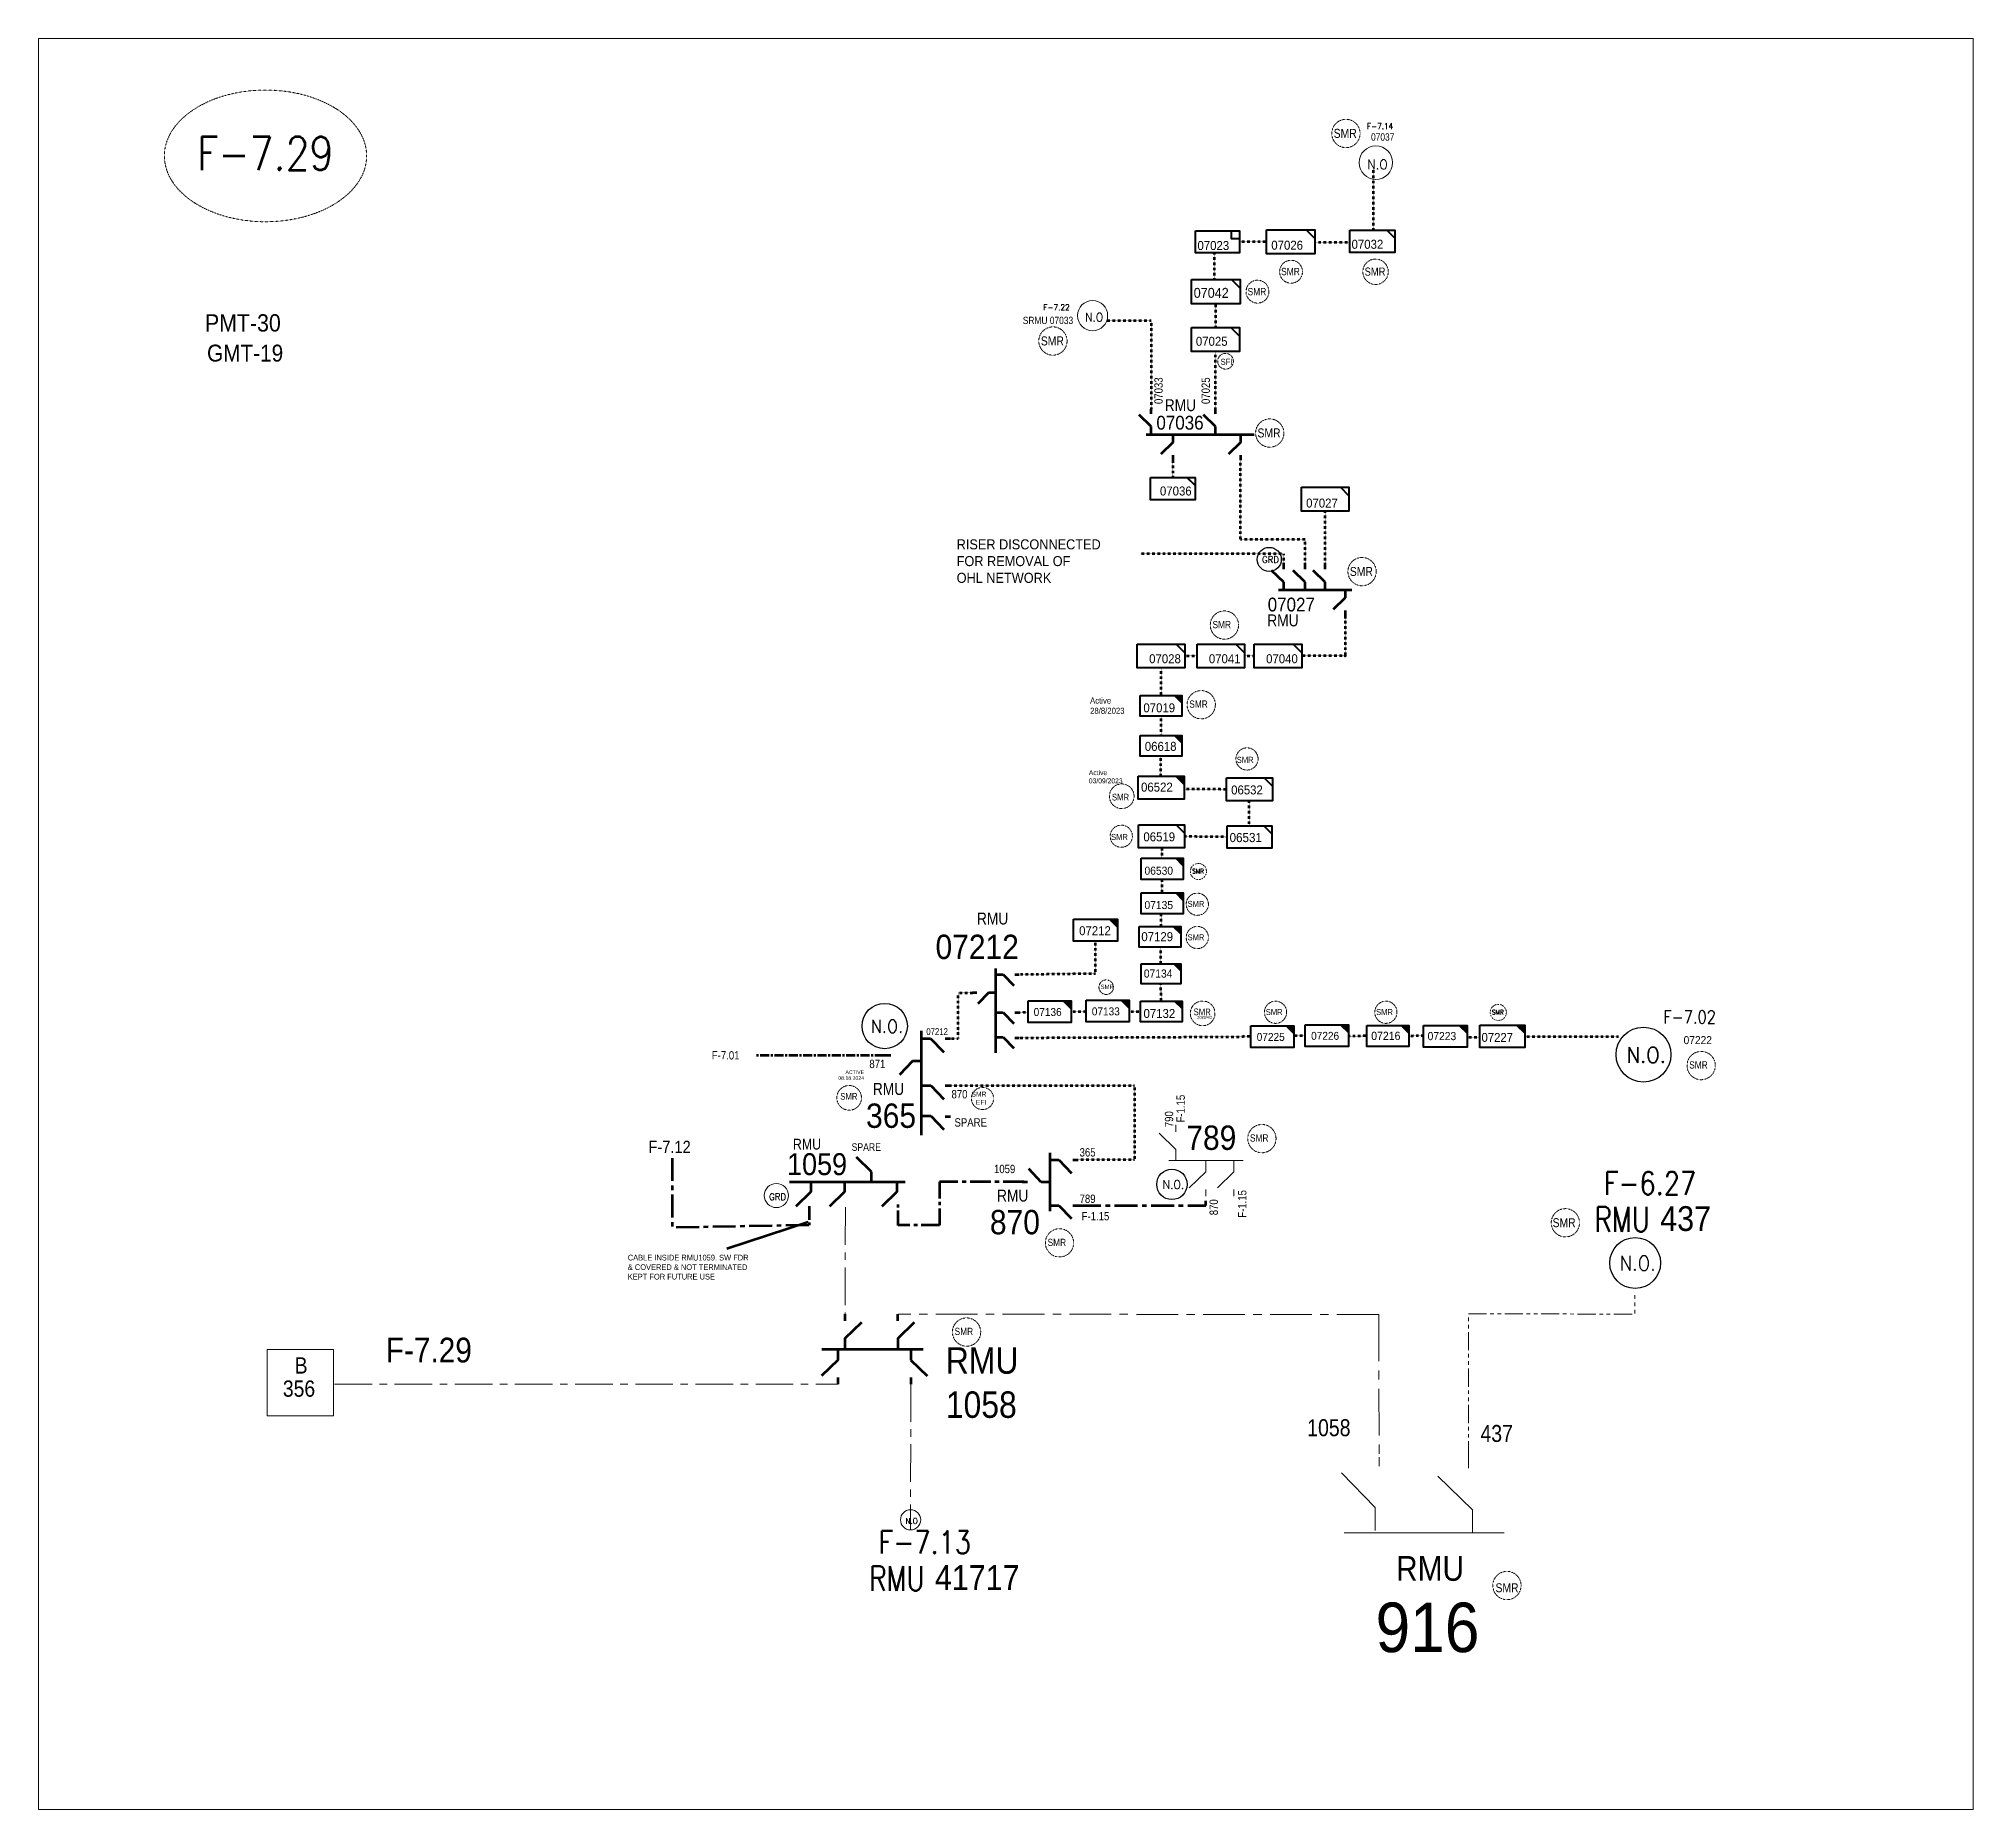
# Model space of a CAD drawing. Header units: metres. Extents: x 65984 to 144644, y -19036 to 23726.
# Drawn here: x 99442 to 100676, y -6860 to -5730 of the extents above; entities that cross this region are included whole.
import ezdxf
from ezdxf.enums import TextEntityAlignment as Align

# ---------------------------------------------------------------- set-up
doc = ezdxf.new("R2010")
doc.units = ezdxf.units.M
doc.header["$MEASUREMENT"] = 0
for name, pattern in [('( Center )', [2, 1.25, -0.25, 0.25, -0.25]), ('( Phantom )', [2.5, 1.25, -0.25, 0.25, -0.25, 0.25, -0.25]), ('DGN Style 3', [0.013877, 0, -0.013877]), ('DGN Style 4', [1.6, 0.8, -0.4, 0, -0.4])]:
    doc.linetypes.add(name, pattern=pattern)
doc.layers.get('0').update_dxf_attribs({"color": 95, "lineweight": 40})
for name, color, linetype, lineweight in [('d_eos', 111, 'Continuous', 40), ('d_eos no', 121, 'Continuous', 40), ('d_switch', 95, 'Continuous', 40), ('d_tf no', 6, 'Continuous', 40), ('d_ug cable', 95, 'Continuous', 40), ('d_ug main line', 95, 'Continuous', 40), ('d_unit sub', 7, 'Continuous', 40), ('FDR  1  16', 234, 'Continuous', 40), ('fedr no', 95, 'Continuous', 40), ('GRID STATION  04', 7, 'Continuous', 40), ('Level 37', 7, 'Continuous', 0), ('O H MAIN FEEDER', 4, 'Continuous', 100), ('SW N O', 114, 'Continuous', 30)]:
    doc.layers.add(name, color=color, linetype=linetype, lineweight=lineweight)
doc.styles.add('NASKHF', font='naskhf.shx', dxfattribs={"height": 8})
doc.styles.get("Standard").update_dxf_attribs({"font": 'txt.shx'})
doc.styles.add('Style-Arial', font='arial.ttf')
doc.styles.add('Style-ENGINEERING', font='ENGINEERING.shx')
doc.styles.add('Style-msdefault', font='msdefault.shx')
doc.styles.add('Style-simplex', font='simplex.shx')
doc.styles.add('Style-STANDARD', font='STANDARD.shx')

msp = doc.modelspace()

# ---------------------------------------------------------------- texts
at = {"color": 4, "insert": (99968.1, -6394.5), "char_height": 2.242, "attachment_point": 9}
msp.add_mtext('\\FENGINEERING;\\H1x;\\W1.09375;ACTIVE\\P08.18.2024', dxfattribs=at)
at = {"layer": 'd_eos no', "color": 7, "linetype": 'Continuous', "lineweight": 13, "style": 'Style-Arial', "width": 0.88}
for s, height, p in [('PMT-30', 11.06, (99547.7, -5906.1)), ('GMT-19', 10.78, (99549, -5925.5))]:
    msp.add_text(s, height=height, dxfattribs=at).set_placement(p, align=Align.TOP_LEFT)
at = {"layer": 'd_eos no', "color": 2, "linetype": 'Continuous', "lineweight": 140, "style": 'Style-Arial', "width": 0.88}
for s, height, p in [('07036', 8.81, (100154.6, -5970.9)), ('07027', 8.81, (100225.6, -6086.9)), ('365', 15.55, (99969.4, -6409.6)), ('870', 15.55, (100048.4, -6477.5))]:
    msp.add_text(s, height=height, dxfattribs=at).set_placement(p, align=Align.TOP_LEFT)
at = {"layer": 'd_eos no', "color": 7, "linetype": 'Continuous', "lineweight": 140, "style": 'Style-Arial', "width": 0.88}
for s, height, p in [('07212', 15.55, (100013.7, -6301.9)), ('1059', 14, (99919, -6441.3))]:
    msp.add_text(s, height=height, dxfattribs=at).set_placement(p, align=Align.TOP_LEFT)
at = {"layer": 'd_eos no', "color": 2, "linetype": 'Continuous', "lineweight": 13, "style": 'Style-Arial', "width": 0.88}
msp.add_text('789', height=15.55, dxfattribs=at).set_placement((100173.7, -6439.2))
at = {"layer": 'd_eos no', "color": 2, "linetype": 'Continuous', "lineweight": 13, "style": 'Style-Arial', "width": 0.9}
msp.add_text('916', height=31.59, dxfattribs=at).set_placement((100294.4, -6728), align=Align.TOP_LEFT)
at = {"layer": 'd_switch', "color": 2, "linetype": 'Continuous', "lineweight": 30, "style": 'Style-ENGINEERING', "width": 0.857143}
for s, p in [('07037', (100306.4, -5790.7)), ('SRMU 07033', (100101.5, -5907.7))]:
    msp.add_text(s, height=4.67, dxfattribs=at).set_placement(p, align=Align.TOP_RIGHT)
at = {"layer": 'd_switch', "color": 21, "linetype": 'Continuous', "lineweight": 30, "style": 'Style-ENGINEERING', "width": 0.857143}
for s, p in [('07033', (100153.3, -5946.4)), ('07025', (100183.4, -5946.4))]:
    msp.add_text(s, height=5.33, rotation=90, dxfattribs=at).set_placement(p, align=Align.TOP_RIGHT)
at = {"layer": 'd_switch', "color": 2, "linetype": 'Continuous', "lineweight": 30}
for s, height, style, width, p in [('F-7.01', 5.33, 'Style-ENGINEERING', 0.857143, (99871, -6376.2)), ('871', 5.33, 'Style-ENGINEERING', 0.857143, (99971.5, -6381.7)), ('F-7.12', 7.78, 'Style-msdefault', 0.9, (99830.5, -6433.4))]:
    msp.add_text(s, height=height, dxfattribs=dict(at, style=style, width=width)).set_placement(p, align=Align.TOP_LEFT)
at = {"layer": 'd_switch', "color": 21, "linetype": 'Continuous', "lineweight": 30, "style": 'Style-ENGINEERING', "width": 0.857143}
for s, height, p in [('870', 5.33, (100023.9, -6401)), ('SPARE', 5.33, (100025.8, -6419)), ('SPARE', 4.8, (99960.2, -6435)), ('365', 5.33, (100105.6, -6438.1)), ('1059', 5.33, (100051, -6448.7)), ('789', 5.33, (100105.6, -6467.7)), ('F-1.15', 5.33, (100106.9, -6478.8))]:
    msp.add_text(s, height=height, dxfattribs=at).set_placement(p, align=Align.TOP_LEFT)
at = {"layer": 'd_switch', "color": 2, "linetype": 'Continuous', "lineweight": 13, "style": 'Style-ENGINEERING', "width": 0.857143}
for p in [(100167.4, -6421.7), (100206.7, -6482.5)]:
    msp.add_text('F-1.15', height=5.33, rotation=90, dxfattribs=at).set_placement(p, align=Align.TOP_LEFT)
at = {"layer": 'd_switch', "color": 21, "linetype": 'Continuous', "lineweight": 13, "style": 'Style-ENGINEERING', "width": 0.857143}
for s, p in [('790', (100160, -6424.7)), ('870', (100188.5, -6480.9))]:
    msp.add_text(s, height=5.33, rotation=90, dxfattribs=at).set_placement(p, align=Align.TOP_LEFT)
at = {"layer": 'd_switch', "color": 2, "linetype": 'Continuous', "lineweight": 13, "style": 'Style-msdefault', "width": 0.9}
msp.add_text('F-7.29', height=15.8, dxfattribs=at).set_placement((99663, -6559), align=Align.TOP_LEFT)
at = {"layer": 'd_switch', "color": 2, "linetype": 'Continuous', "lineweight": 30, "insert": (99817.4, -6506.1), "char_height": 3.643, "attachment_point": 1, "style": 'NASKHF'}
msp.add_mtext('\\Fmsdefault;\\H1x;\\W0.9;CABLE INSIDE RMU1059. SW FDR\\P& COVERED & NOT TERMINATED\\PKEPT FOR FUTURE USE', dxfattribs=at)
at = {"layer": 'd_tf no', "color": 21, "linetype": 'Continuous', "lineweight": 40, "style": 'Style-msdefault', "width": 0.945946}
for s, height, p in [('07023', 5.75, (100180.8, -5859.4)), ('07025', 5.75, (100179.8, -5920.5)), ('07027', 5.75, (100250.1, -6023.7)), ('06618', 5.75, (100147.2, -6178.9)), ('06531', 5.86, (100201.3, -6237)), ('07212', 5.75, (100105.3, -6296.5)), ('07134', 5.18, (100146.6, -6324.1)), ('07226', 5.08, (100253.3, -6363.9)), ('07223', 5.19, (100327.6, -6364))]:
    msp.add_text(s, height=height, dxfattribs=at).set_placement(p, align=Align.TOP_LEFT)
at = {"layer": 'd_tf no', "color": 2, "linetype": 'Continuous', "lineweight": 40, "style": 'Style-msdefault', "width": 0.945946}
for s, height, p in [('07026', 5.75, (100227.9, -5859.2)), ('07032', 5.75, (100279.1, -5858.6)), ('07042', 6.35, (100178.4, -5889.3)), ('07019', 5.75, (100146.3, -6154.3)), ('06522', 5.75, (100144.8, -6204.9)), ('06532', 5.73, (100202.3, -6206.7)), ('06519', 5.75, (100146.3, -6236.6)), ('06530', 5.18, (100147, -6258.5)), ('07135', 5.18, (100147, -6280.4)), ('07129', 5.75, (100145, -6300.3)), ('07133', 5.08, (100113.4, -6348.3)), ('07132', 5.75, (100146.4, -6349.3)), ('07225', 5.08, (100218.6, -6364.6)), ('07216', 5.31, (100291.6, -6363.8)), ('07227', 5.71, (100362, -6364.6)), ('07222', 5.14, (100490.9, -6366.6))]:
    msp.add_text(s, height=height, dxfattribs=at).set_placement(p, align=Align.TOP_LEFT)
at = {"layer": 'd_tf no', "color": 21, "linetype": 'Continuous', "lineweight": 40, "style": 'Style-msdefault', "width": 0.945946}
for s, p in [('07036', (100177.1, -6016)), ('07028', (100170.2, -6123)), ('07040', (100244.8, -6123))]:
    msp.add_text(s, height=5.75, dxfattribs=at).set_placement(p, align=Align.TOP_RIGHT)
at = {"layer": 'd_tf no', "color": 2, "linetype": 'Continuous', "lineweight": 40, "style": 'Style-msdefault', "width": 0.945946}
msp.add_text('07041', height=5.75, dxfattribs=at).set_placement((100208.3, -6123), align=Align.TOP_RIGHT)
at = {"layer": 'd_tf no', "color": 1, "linetype": 'Continuous', "lineweight": 13, "ltscale": 0.9, "style": 'Style-simplex', "width": 0.909091}
for p in [(100181.2, -6261.4), (100372.4, -6351.4)]:
    msp.add_text('SMR', height=3, dxfattribs=at).set_placement(p, align=Align.MIDDLE_CENTER)
at = {"layer": 'd_tf no', "color": 11, "linetype": 'Continuous', "lineweight": 40, "style": 'Style-msdefault', "width": 0.945946}
msp.add_text('07136', height=5.08, dxfattribs=at).set_placement((100076.3, -6348.7), align=Align.TOP_LEFT)
at = {"layer": 'd_tf no', "color": 2, "linetype": 'Continuous', "lineweight": 40, "insert": (100027.2, -6049.7), "char_height": 6.409, "attachment_point": 1, "style": 'NASKHF'}
msp.add_mtext('\\Fmsdefault;\\H1x;\\W0.945946;RISER DISCONNECTED \\PFOR REMOVAL OF \\POHL NETWORK\\P', dxfattribs=at)
at = {"layer": 'd_tf no', "color": 121, "linetype": 'Continuous', "lineweight": 40, "attachment_point": 1, "style": 'NASKHF'}
for s, insert, char_height in [('\\Fmsdefault;\\H1x;\\W0.945946;Active\\P28/8/2023', (100112.3, -6150.6), 3.907), ('\\Fmsdefault;\\H1x;\\W0.945946;Active\\P03/09/2023', (100111.5, -6197), 3.131)]:
    msp.add_mtext(s, dxfattribs=dict(at, insert=insert, char_height=char_height))
at = {"layer": 'd_tf no', "color": 1, "linetype": 'Continuous', "lineweight": 40, "insert": (100119, -6333.8), "char_height": 2.761, "attachment_point": 1, "style": 'NASKHF'}
msp.add_mtext('\\Fmsdefault;\\H1x;\\W0.945946;SMR^I', dxfattribs=at)
at = {"layer": 'fedr no', "color": 6, "linetype": 'Continuous', "lineweight": 13, "style": 'Style-STANDARD', "width": 0.909091}
msp.add_text('F-7.29', height=21.53, dxfattribs=at).set_placement((99586.1, -5803.5), align=Align.MIDDLE_CENTER)
at = {"layer": 'fedr no', "color": 2, "linetype": 'Continuous', "lineweight": 13, "style": 'Style-STANDARD', "width": 0.909091}
msp.add_text('F-7.02', height=8.27, dxfattribs=at).set_placement((100494.8, -6354.4), align=Align.MIDDLE_CENTER)
at = {"layer": 'fedr no', "color": 55, "linetype": 'Continuous', "lineweight": 13, "style": 'Style-STANDARD', "width": 0.909091}
for s, p in [('F-6.27', (100469.5, -6460.5)), ('F-7.13', (100006.9, -6689.5))]:
    msp.add_text(s, height=14.54, dxfattribs=at).set_placement(p, align=Align.MIDDLE_CENTER)
at = {"layer": 'fedr no', "color": 2, "linetype": 'Continuous', "lineweight": 40, "char_height": 3.77, "attachment_point": 5, "style": 'Style-STANDARD'}
for s, insert in [('F-7.14', (100297.3, -5786.2)), ('F-7.22', (100090.9, -5901.7))]:
    msp.add_mtext(s, dxfattribs=dict(at, insert=insert))
at = {"layer": 'GRID STATION  04', "color": 55, "linetype": 'Continuous', "lineweight": 13, "style": 'Style-msdefault', "width": 0.888889}
for s, height, p in [('B', 10.4, (99604.9, -6571.5)), ('356', 10.36, (99597.4, -6586.3))]:
    msp.add_text(s, height=height, dxfattribs=at).set_placement(p, align=Align.TOP_LEFT)
at = {"layer": 'Level 37', "color": 1, "linetype": 'Continuous', "lineweight": 13, "ltscale": 1.166077, "style": 'Style-msdefault', "width": 0.86}
for p in [(100282.4, -5793.6), (100095.6, -5926), (100233.8, -5984.7), (100292.7, -6073.1)]:
    msp.add_text('SMR', height=5.76, rotation=359.9996, dxfattribs=at).set_placement(p, align=Align.RIGHT)
at = {"layer": 'Level 37', "color": 1, "linetype": 'Continuous', "lineweight": 13, "ltscale": 0.944522, "style": 'Style-msdefault', "width": 0.86}
for p in [(100246.1, -5881.2), (100224.7, -5894)]:
    msp.add_text('SMR', height=4.67, rotation=359.9996, dxfattribs=at).set_placement(p, align=Align.RIGHT)
at = {"layer": 'Level 37', "color": 1, "linetype": 'Continuous', "lineweight": 13, "ltscale": 1.049469, "style": 'Style-msdefault', "width": 0.86}
msp.add_text('SMR', height=5.19, rotation=359.9996, dxfattribs=at).set_placement((100300.7, -5881.5), align=Align.RIGHT)
at = {"layer": 'Level 37', "color": 1, "linetype": 'Continuous', "lineweight": 13, "style": 'Style-msdefault', "width": 0.86}
for s, height, p in [('SFI', 3.86, (100203.1, -5938.4)), ('SMR', 4.62, (100202.2, -6106.4)), ('SMR', 4.62, (100187.4, -6157.1)), ('SMR', 4.29, (100137.2, -6216.3)), ('SMR', 4.29, (100189.3, -6353.3)), ('2023/4/2', 1.76, (100190.1, -6355.5)), ('SMR', 4.62, (100506.3, -6387.3)), ('SMR', 4.29, (99963.9, -6407.2)), ('SMR', 4.62, (100226.1, -6433.9)), ('SMR', 4.62, (100097, -6500.5)), ('SMR', 4.62, (100037.7, -6557.3))]:
    msp.add_text(s, height=height, rotation=359.9996, dxfattribs=at).set_placement(p, align=Align.RIGHT)
at = {"layer": 'Level 37', "color": 2, "linetype": 'Continuous', "lineweight": 100, "style": 'Style-msdefault', "width": 0.86}
for p in [(100179.9, -5960.3), (100245.3, -6097.6), (99993.7, -6396.5), (100072.9, -6464.5)]:
    msp.add_text('RMU', height=7.62, rotation=0.0004, dxfattribs=at).set_placement(p, align=Align.TOP_RIGHT)
at = {"layer": 'Level 37', "color": 1, "linetype": 'Continuous', "lineweight": 13, "ltscale": 0.9, "style": 'Style-msdefault', "width": 0.86}
for p in [(100216.6, -6192.3), (100136.4, -6241.5), (100185.2, -6284.2), (100185.2, -6305.5), (100235.1, -6353.2), (100305.5, -6353.2)]:
    msp.add_text('SMR', height=3.86, rotation=359.9996, dxfattribs=at).set_placement(p, align=Align.RIGHT)
at = {"layer": 'Level 37', "color": 7, "linetype": 'Continuous', "lineweight": 100, "style": 'Style-msdefault', "width": 0.86}
for height, p in [(7.62, (100060.1, -6287.8)), (6.86, (99940.7, -6432.1))]:
    msp.add_text('RMU', height=height, rotation=0.0004, dxfattribs=at).set_placement(p, align=Align.TOP_RIGHT)
at = {"layer": 'Level 37', "color": 2, "linetype": 'Continuous', "lineweight": 13, "style": 'Style-STANDARD', "width": 0.854701}
for p in [(100451.8, -6483.5), (99989.1, -6712.6)]:
    msp.add_text('RMU', height=15.77, dxfattribs=at).set_placement(p, align=Align.MIDDLE_CENTER)
at = {"layer": 'Level 37', "color": 2, "linetype": 'Continuous', "lineweight": 13}
for s, style, width, p in [('437', 'Style-Arial', 0.88, (100476, -6475.1)), ('RMU', 'Style-msdefault', 0.9, (100307.5, -6698.3)), ('41717', 'Style-Arial', 0.88, (100013.3, -6704.1))]:
    msp.add_text(s, height=15.8, dxfattribs=dict(at, style=style, width=width)).set_placement(p, align=Align.TOP_LEFT)
at = {"layer": 'Level 37', "color": 1, "linetype": 'Continuous', "lineweight": 13, "ltscale": 1.161472, "style": 'Style-msdefault', "width": 0.86}
for p in [(100422, -6488.5), (100385.6, -6721.4)]:
    msp.add_text('SMR', height=5.73, rotation=359.9996, dxfattribs=at).set_placement(p, align=Align.RIGHT)
at = {"layer": 'Level 37', "color": 7, "linetype": 'Continuous', "lineweight": 13, "style": 'Style-ENGINEERING', "width": 0.857143}
msp.add_text('1058', height=10.84, dxfattribs=at).set_placement((100250.8, -6611), align=Align.TOP_LEFT)
msp.add_text('437', height=10.84, rotation=359.9925, dxfattribs=at).set_placement((100361.3, -6625.5))
at = {"layer": 'Level 37', "color": 5, "linetype": 'Continuous', "lineweight": 13, "insert": (100046.2, -6410.4), "char_height": 3.137, "attachment_point": 9, "rotation": 359.9996, "style": 'NASKHF'}
msp.add_mtext('\\Fmsdefault;\\H1x;\\W0.86;SMR\\PEFI', dxfattribs=at)
at = {"layer": 'Level 37', "color": 2, "linetype": 'Continuous', "lineweight": 13, "insert": (100020.3, -6565.1), "char_height": 16.89, "attachment_point": 1, "style": 'NASKHF'}
msp.add_mtext('\\Fmsdefault;\\H1x;\\W0.9;RMU\\P1058', dxfattribs=at)

# ---------------------------------------------------------------- blocks, each defined once
blk = doc.blocks.new('*U892')
at = {"layer": 'SW N O', "color": 3}
blk.add_circle((0, 0), 16.8, dxfattribs=at)
at = {"layer": 'SW N O', "color": 3, "style": 'Style-STANDARD'}
blk.add_text('N.O.', height=9.6, dxfattribs=at).set_placement((1.7, -0.2), align=Align.MIDDLE_CENTER)
blk = doc.blocks.new('*U3782')
at = {"layer": 'd_eos', "color": 2, "linetype": 'Continuous', "lineweight": 211, "ltscale": 0.839828}
for p, q in [((-11.8, 10.4), (-14.6, 10.4)), ((-4.5, 10.4), (-11.2, 17.2)), ((0, 10.4), (-4.5, 10.4)), ((0, 13.4), (0, -17.2)), ((-4.5, -13.4), (-11.2, -6.6)), ((0, -1.9), (4.6, -1.9)), ((4.6, -1.9), (11.2, -8.8)), ((11.9, -1.9), (14.6, -1.9)), ((-11.8, -13.4), (-14.6, -13.4)), ((0, -13.4), (-4.5, -13.4))]:
    blk.add_line(p, q, dxfattribs=at)
blk = doc.blocks.new('TF_8')
at = {"color": 0, "linetype": 'ByBlock', "lineweight": -2}
blk.add_line((6.3, 4.95), (9.9, 1.35), dxfattribs=at)
blk.add_3dface([(-10.1, 4.95), (9.9, 4.95), (9.9, -5.05), (-10.1, -5.05)], dxfattribs=at)
blk = doc.blocks.new('exist.us-1000kva')
at = {"color": 0, "linetype": 'ByBlock', "lineweight": -2, "flags": 128}
blk.add_lwpolyline([(40, 12.9), (32.8, 20), (40, 20)], close=True, dxfattribs=at)
at = {"color": 0, "linetype": 'ByBlock', "lineweight": -2, "extrusion": (0, 0, -1)}
blk.add_solid([(-40, 12.9), (-32.8, 20), (-40, 20)], dxfattribs=at)
at = {"color": 0, "linetype": 'ByBlock', "lineweight": -2, "xscale": 2, "yscale": 2}
blk.add_blockref('TF_8', (20.2, 10.1), dxfattribs=at)
blk = doc.blocks.new('TF3')
at = {"color": 0, "linetype": 'ByBlock', "lineweight": -2}
for p, q in [((11.3, 9), (18.3, 9)), ((18.3, 9), (18.3, 2))]:
    blk.add_line(p, q, dxfattribs=at)
at = {"color": 0, "linetype": 'ByBlock', "lineweight": -2, "flags": 128}
blk.add_lwpolyline([(18.3, 2), (11.3, 2), (11.3, 9)], dxfattribs=at)
at = {"color": 0, "linetype": 'ByBlock', "lineweight": -2}
blk.add_3dface([(-21.7, 9), (18.3, 9), (18.3, -11), (-21.7, -11)], dxfattribs=at)
blk = doc.blocks.new('*U3254')
at = {"layer": 'd_unit sub', "color": 21, "linetype": 'Continuous', "lineweight": 40, "flags": 128}
blk.add_lwpolyline([(8.54, 1.24), (5.47, 4.26), (8.54, 4.26)], close=True, dxfattribs=at)
at = {"layer": 'd_unit sub', "color": 21, "linetype": 'Continuous', "lineweight": 40, "xscale": 0.8535245333131424, "yscale": 0.8535245333131424, "zscale": 0.3984242230996302, "rotation": 359.9999999999999}
blk.add_blockref('TF_8', (0.09, 0.03), dxfattribs=at)
blk = doc.blocks.new('*U3783')
at = {"layer": 'd_unit sub', "color": 2, "linetype": 'Continuous', "lineweight": 40, "flags": 128}
blk.add_lwpolyline([(8.52, 1.25), (5.45, 4.27), (8.53, 4.27)], close=True, dxfattribs=at)
at = {"layer": 'd_unit sub', "color": 2, "linetype": 'Continuous', "lineweight": 40, "xscale": 0.8535245333131428, "yscale": 0.8535245333131428, "zscale": 0.395617811420258, "rotation": 359.9999999999999}
blk.add_blockref('TF_8', (0.08, 0.05), dxfattribs=at)
blk = doc.blocks.new('*U3775')
at = {"layer": 'SW N O', "color": 2, "lineweight": 13}
blk.add_circle((0, 0), 16.8, dxfattribs=at)
at = {"layer": 'SW N O', "color": 2, "lineweight": 13, "insert": (1.7, -1.8), "char_height": 9.6, "attachment_point": 5, "line_spacing_factor": 0.6, "style": 'Style-STANDARD'}
blk.add_mtext('GRD', dxfattribs=at)
blk = doc.blocks.new('*U3853')
at = {"layer": 'd_eos', "color": 7, "linetype": 'Continuous', "lineweight": 211, "ltscale": 0.638315}
for p, q in [((0.01, -15.57), (0.01, 15.59)), ((0.01, 13.35), (2.7, 13.35)), ((2.7, 13.35), (6.63, 9.29)), ((7.01, 13.35), (8.64, 13.35)), ((-6.99, 6.55), (-8.62, 6.55)), ((-2.68, 6.55), (-6.61, 2.5)), ((0.01, 6.55), (-2.68, 6.55)), ((0.01, -0.71), (2.7, -0.71)), ((2.7, -0.71), (6.63, -4.76)), ((7.01, -0.71), (8.64, -0.71)), ((0.01, -9.79), (2.7, -9.79)), ((2.7, -9.79), (6.63, -13.84)), ((7.01, -10.02), (8.64, -10.02))]:
    blk.add_line(p, q, dxfattribs=at)
blk = doc.blocks.new('*U3854')
at = {"layer": 'd_eos', "color": 2, "linetype": 'Continuous', "lineweight": 211, "ltscale": 0.788044}
for p, q in [((-2.1, -25.14), (-2.1, 22.34)), ((-2.1, 18.93), (2, 18.93)), ((2, 18.93), (8, 12.75)), ((8.57, 18.93), (11.06, 18.93)), ((-6.2, 8.57), (-12.19, 2.4)), ((-2.1, 8.57), (-6.2, 8.57)), ((-2.1, -2.5), (2.01, -2.5)), ((2.01, -2.5), (8, -8.67)), ((8.57, -2.49), (11.06, -2.49)), ((-2.1, -16.33), (2.01, -16.33)), ((2.01, -16.33), (8, -22.51)), ((8.57, -16.69), (11.06, -16.69))]:
    blk.add_line(p, q, dxfattribs=at)
at = {"layer": 'd_switch', "color": 2, "linetype": 'Continuous', "lineweight": 30, "style": 'Style-ENGINEERING', "width": 0.857143}
blk.add_text('07212', height=3.087, dxfattribs=at).set_placement((0.03, 23.61), align=Align.TOP_LEFT)
blk = doc.blocks.new('*U3382')
at = {"layer": 'SW N O', "color": 3, "lineweight": 13}
blk.add_circle((0, 0), 16.8, dxfattribs=at)
at = {"layer": 'SW N O', "color": 3, "lineweight": 13, "insert": (1.7, -1.8), "char_height": 9.6, "attachment_point": 5, "line_spacing_factor": 0.6, "style": 'Style-STANDARD'}
blk.add_mtext('N.O', dxfattribs=at)
blk = doc.blocks.new('*U3762')
at = {"layer": 'SW N O', "color": 2}
blk.add_circle((0, 0), 16.8, dxfattribs=at)
at = {"layer": 'SW N O', "color": 2, "style": 'Style-STANDARD'}
blk.add_text('GRD', height=9.6, dxfattribs=at).set_placement((1.7, -0.2), align=Align.MIDDLE_CENTER)
blk = doc.blocks.new('*U4249')
at = {"layer": 'd_eos', "color": 2, "linetype": 'Continuous', "lineweight": 211, "ltscale": 1.174071}
for p, q in [((0, -24.98), (-0.01, 18.33)), ((4.64, 12.96), (11.44, 19.96)), ((-4.66, 7.54), (-11.45, 14.54)), ((-0.01, 12.96), (4.64, 12.96)), ((12.09, 12.96), (14.91, 12.96)), ((-12.1, 7.53), (-14.93, 7.53)), ((-0.01, 7.54), (-4.66, 7.54)), ((-4.66, -14.95), (-11.45, -7.95)), ((-12.1, -14.95), (-14.93, -14.95)), ((-0.01, -14.95), (-4.66, -14.95)), ((-0.01, -18.08), (4.64, -18.08)), ((4.64, -18.08), (11.44, -25.08)), ((12.09, -18.08), (14.91, -18.08))]:
    blk.add_line(p, q, dxfattribs=at)

# ---------------------------------------------------------------- linework, layer by layer
at = {"layer": 'd_eos', "color": 2, "linetype": 'Continuous', "lineweight": 211, "ltscale": 0.788594}
for p, q in [((100151.3, -5977.8), (100143.7, -5970.3)), ((100151.3, -5969.6), (100151.3, -5966.6)), ((100192.3, -5977.8), (100184.7, -5970.3)), ((100192.3, -5969.6), (100192.3, -5966.6)), ((100148, -5982.8), (100216.9, -5982.8)), ((100151.3, -5982.8), (100151.3, -5977.8)), ((100165, -5982.8), (100165, -5987.9)), ((100192.3, -5982.8), (100192.3, -5977.8)), ((100208.2, -5982.8), (100208.2, -5987.9)), ((100165, -5987.9), (100157.4, -5995.3)), ((100165, -5996), (100165, -5999.1)), ((100208.2, -5987.9), (100200.6, -5995.3)), ((100208.2, -5996), (100208.2, -5999.1)), ((100235.8, -6077), (100228.1, -6069.5)), ((100235.8, -6068.8), (100235.8, -6065.7)), ((100249.4, -6077), (100241.8, -6069.5)), ((100249.4, -6068.8), (100249.4, -6065.7)), ((100262.3, -6077), (100254.6, -6069.5)), ((100262.3, -6068.8), (100262.3, -6065.7)), ((100232.4, -6082), (100279.2, -6082)), ((100235.8, -6082), (100235.8, -6077)), ((100249.4, -6082), (100249.4, -6077)), ((100262.3, -6082), (100262.3, -6077)), ((100275.1, -6082), (100275.1, -6087.1)), ((100275.1, -6087.1), (100267.4, -6094.5)), ((100275.1, -6095.2), (100275.1, -6098.3))]:
    msp.add_line(p, q, dxfattribs=at)
at = {"layer": 'd_eos', "color": 7, "linetype": 'Continuous', "lineweight": 211, "ltscale": 0.972893}
msp.add_line((99985.1, -6379), (99980.7, -6379), dxfattribs=at)
at = {"layer": 'd_eos', "color": 7, "linetype": 'Continuous', "lineweight": 13, "ltscale": 0.972893}
for p, q in [((100167.1, -6439), (100156.4, -6428.6)), ((100167.1, -6427.6), (100167.1, -6423.3)), ((100167.1, -6446.1), (100167.1, -6439)), ((100162.5, -6446), (100210, -6446)), ((100186.2, -6453.1), (100175.6, -6463.4)), ((100186.2, -6446), (100186.2, -6453.1)), ((100204.1, -6453.1), (100193.5, -6463.4)), ((100204.1, -6446), (100204.1, -6453.1)), ((100186.2, -6464.4), (100186.2, -6468.7)), ((100204.1, -6464.4), (100204.1, -6468.7))]:
    msp.add_line(p, q, dxfattribs=at)
at = {"layer": 'd_eos', "color": 7, "linetype": 'Continuous', "lineweight": 211, "ltscale": 0.875604}
for p, q in [((99972.9, -6453.2), (99963.3, -6443.9)), ((99972.9, -6459.6), (99972.9, -6453.2)), ((99920.5, -6459.6), (99994.4, -6459.6)), ((99934.2, -6466), (99924.6, -6475.3)), ((99934.2, -6459.6), (99934.2, -6466)), ((99955.7, -6466), (99946.1, -6475.3)), ((99955.7, -6459.6), (99955.7, -6466)), ((99989, -6466), (99979.4, -6475.3)), ((99989, -6459.6), (99989, -6466))]:
    msp.add_line(p, q, dxfattribs=at)
at = {"layer": 'd_eos', "color": 7, "linetype": 'Continuous', "lineweight": 211, "ltscale": 0.788044}
msp.add_line((99932.4, -6485.3), (99880.5, -6502.3), dxfattribs=at)
at = {"layer": 'd_eos', "color": 2, "linetype": 'Continuous', "lineweight": 13, "ltscale": 1.515526}
for p, q in [((100296.7, -6640.9), (100296.7, -6635.3)), ((100353.7, -6642.3), (100353.7, -6636.7))]:
    msp.add_line(p, q, dxfattribs=at)
at = {"layer": 'd_eos', "color": 2, "linetype": 'Continuous', "lineweight": 13, "ltscale": 2.016573}
for p, q in [((100294.1, -6667.4), (100272.6, -6645.3)), ((100356.3, -6668.8), (100334.2, -6647.4)), ((100294.1, -6682.1), (100294.1, -6667.4)), ((100356.3, -6683.5), (100356.3, -6668.8)), ((100376.5, -6683.5), (100274.4, -6683.5))]:
    msp.add_line(p, q, dxfattribs=at)
at = {"layer": 'd_ug cable', "color": 18, "linetype": 'DGN Style 3', "lineweight": 100}
msp.add_line((100292.9, -5813.5), (100292.9, -5852.4), dxfattribs=at)
at = {"layer": 'd_ug cable', "color": 21, "linetype": 'DGN Style 3', "lineweight": 100}
for p, q in [((100224.9, -5860), (100207.5, -5860)), ((100191.7, -5883.5), (100191.7, -5867.1)), ((100192.3, -5899.6), (100192.3, -5914.5)), ((100192.3, -5966.6), (100192.3, -5929.8)), ((100165, -5999.1), (100165, -6010.2)), ((100262.3, -6065.7), (100262.3, -6031.7)), ((100157.6, -6149.2), (100157.6, -6131.7)), ((100172.7, -6124.1), (100180.5, -6124.1)), ((100210.8, -6124.1), (100217, -6124.1)), ((100157.6, -6174.8), (100157.6, -6162.5)), ((100157.5, -6200.7), (100157.5, -6188.1)), ((100199.4, -6209.2), (100172.6, -6209.1)), ((100213.8, -6232.1), (100213.8, -6216.5)), ((100199.7, -6239.6), (100172.7, -6239.3)), ((100158, -6247.2), (100158, -6253.2)), ((100158, -6266.6), (100158, -6275.1)), ((100157.7, -6296.6), (100157.6, -6288.6)), ((100157.5, -6320.4), (100157.5, -6310.3)), ((100157.7, -6344.2), (100157.4, -6333.2)), ((100072.8, -6351.6), (100067, -6351.7)), ((100109.7, -6351), (100100.1, -6351.2)), ((100137.2, -6350.8), (100144.4, -6350.9)), ((100065.6, -6367.7), (100207.4, -6367)), ((100288.5, -6366.5), (100277.4, -6366.7)), ((100324.9, -6366.4), (100315.6, -6366.6)), ((100360.3, -6367.4), (100352.7, -6367.6)), ((100449.3, -6367.1), (100389.6, -6367.1))]:
    msp.add_line(p, q, dxfattribs=at)
at = {"layer": 'd_ug cable', "color": 2, "linetype": 'DGN Style 3', "lineweight": 100}
for p, q in [((100214.9, -6366.9), (100207.4, -6367)), ((100242.4, -6366.1), (100249.6, -6366.3))]:
    msp.add_line(p, q, dxfattribs=at)
at = {"layer": 'd_ug cable', "color": 21, "linetype": 'DGN Style 3', "lineweight": 100, "flags": 128}
for points in [[(100255.5, -5860.1), (100278, -5860.1)], [(100123.3, -5910.1), (100151.3, -5910.1), (100151.3, -5966.6)], [(100249.4, -6065.7), (100249.4, -6049.9), (100208.2, -6049.9), (100208.2, -5999.1)], [(100235.8, -6065.7), (100235.8, -6059), (100144.6, -6059), (100144.6, -6059)], [(100275.1, -6096.8), (100275.1, -6124.1), (100247.3, -6124.1)], [(100068, -6327.2), (100115.7, -6326.6), (100115.7, -6306.1)], [(100023.2, -6368.1), (100028.1, -6368.2), (100028.1, -6339.1), (100038.3, -6339.1)]]:
    msp.add_lwpolyline(points, dxfattribs=at)
at = {"layer": 'd_ug cable', "color": 2, "linetype": 'DGN Style 3', "lineweight": 13}
for centre, radius in [((100275.5, -5790.8), 9.02), ((100240.5, -5879), 7.3), ((100294.4, -5879), 8.11), ((100219.1, -5891.7), 7.3), ((100088.6, -5923.2), 9.02), ((100198.7, -5936.1), 5.01), ((100226.9, -5981.9), 9.02), ((100285.8, -6070.3), 9.02), ((100198, -6104.4), 9.02), ((100183.2, -6155.2), 9.02), ((100212.4, -6189.8), 7.08), ((100132.5, -6213.6), 7.87), ((100132.2, -6239.1), 7.08), ((100180.7, -6282.5), 7.08), ((100180.7, -6303.7), 7.08), ((100122.6, -6335.4), 4.64), ((100184.1, -6352.1), 7.87), ((100230.6, -6351.4), 7.08), ((100301, -6351.4), 7.08), ((100502.1, -6385.4), 9.02), ((99958.6, -6406), 7.87), ((100221.9, -6432), 9.02), ((100415.5, -6485.7), 9.02), ((100092.8, -6498.5), 9.02), ((100033.5, -6555.4), 9.02), ((100378.2, -6717.1), 9.02)]:
    msp.add_circle(centre, radius, dxfattribs=at)
at = {"layer": 'd_ug cable', "color": 2, "linetype": 'DGN Style 4', "lineweight": 13}
for centre in [(100181.4, -6261.6), (100372.7, -6351.5)]:
    msp.add_circle(centre, 5.15, dxfattribs=at)
at = {"layer": 'd_ug cable', "color": 5, "linetype": 'DGN Style 3', "lineweight": 13}
msp.add_circle((100043.7, -6406.4), 7.08, dxfattribs=at)
at = {"layer": 'd_ug cable', "color": 21, "linetype": 'DGN Style 3', "lineweight": 100}
msp.add_point((100275.1, -6124.1), dxfattribs=at)
at = {"layer": 'd_ug main line', "color": 234, "linetype": '( Center )', "lineweight": 200, "ltscale": 4.572288, "flags": 128}
msp.add_lwpolyline([(99980.7, -6379), (99898.5, -6379)], dxfattribs=at)
at = {"layer": 'd_ug main line', "color": 21, "linetype": 'DGN Style 3', "lineweight": 158, "flags": 128}
msp.add_lwpolyline([(100021.5, -6398.1), (100140.7, -6398.1), (100140.7, -6445.6), (100104.6, -6445.6)], dxfattribs=at)
at = {"layer": 'd_ug main line', "color": 21, "linetype": '( Center )', "lineweight": 158, "ltscale": 11.664058, "flags": 128}
for points in [[(99932.8, -6487.2), (99846, -6488.8), (99846, -6443.2)], [(100104.6, -6474.6), (100186.2, -6474.6), (100186.2, -6468.7)]]:
    msp.add_lwpolyline(points, dxfattribs=at)
at = {"layer": 'd_ug main line', "color": 21, "linetype": '( Center )', "lineweight": 158, "ltscale": 10.497652, "flags": 128}
msp.add_lwpolyline([(100070, -6459.6), (100016.2, -6459.6), (100016.2, -6459.6)], dxfattribs=at)
at = {"layer": 'd_ug main line', "color": 21, "linetype": '( Center )', "lineweight": 158, "ltscale": 8.503098, "flags": 128}
msp.add_lwpolyline([(100016.2, -6459.6), (100016.3, -6487.3), (100016.3, -6487.3)], dxfattribs=at)
at = {"layer": 'd_ug main line', "color": 21, "linetype": '( Center )', "lineweight": 158, "ltscale": 6.88751, "flags": 128}
msp.add_lwpolyline([(99933, -6475.2), (99933, -6488.7), (99933, -6488.7)], dxfattribs=at)
at = {"layer": 'd_ug main line', "color": 21, "linetype": '( Center )', "lineweight": 158, "ltscale": 7.652789, "flags": 128}
msp.add_lwpolyline([(99989.9, -6487.4), (99989.8, -6472.3), (99989.8, -6472.3)], dxfattribs=at)
at = {"layer": 'd_ug main line', "color": 21, "linetype": '( Center )', "lineweight": 158, "ltscale": 9.447887, "flags": 128}
msp.add_lwpolyline([(100016.3, -6487.3), (99989.8, -6487.3), (99989.8, -6487.3)], dxfattribs=at)
at = {"layer": 'FDR  1  16', "color": 55, "linetype": '( Center )', "lineweight": 13, "ltscale": 19.191526, "flags": 128}
for points in [[(99956.2, -6475.8), (99956.2, -6475.8), (99956.1, -6543.9)], [(99630.3, -6588.6), (99630.3, -6588.6), (99951.4, -6588.6)], [(99997.9, -6588.6), (99997.9, -6588.6), (99997.8, -6681.7)]]:
    msp.add_lwpolyline(points, dxfattribs=at)
at = {"layer": 'FDR  1  16', "color": 55, "linetype": '( Phantom )', "lineweight": 13, "ltscale": 9.287705, "flags": 128}
msp.add_lwpolyline([(100353.7, -6636.7), (100353.7, -6543.7), (100459.9, -6544), (100459.9, -6531.8)], dxfattribs=at)
at = {"layer": 'FDR  1  16', "color": 55, "linetype": '( Center )', "lineweight": 13, "ltscale": 21.323918, "flags": 128}
msp.add_lwpolyline([(100296.4, -6544.3), (100296.4, -6544.3), (99989.8, -6543.9)], dxfattribs=at)
at = {"layer": 'FDR  1  16', "color": 55, "linetype": '( Center )', "lineweight": 13, "ltscale": 23.693242, "flags": 128}
msp.add_lwpolyline([(100296.4, -6544.3), (100296.4, -6544.3), (100296.7, -6638.1)], dxfattribs=at)
at = {"layer": 'fedr no', "color": 82, "linetype": 'DGN Style 3', "lineweight": 13, "true_color": 0x1dc70e}
msp.add_ellipse((99586.3, -5805.1), major_axis=(64.5, 0), ratio=0.651175, dxfattribs=at)
at = {"layer": 'GRID STATION  04', "color": 55, "linetype": 'Continuous', "lineweight": 13, "ltscale": 1.550762, "flags": 128}
msp.add_lwpolyline([(99629.6, -6608.8), (99629.6, -6566.5), (99587.4, -6566.5), (99587.4, -6608.8)], close=True, dxfattribs=at)
at = {"layer": 'O H MAIN FEEDER', "color": 140, "linetype": 'Continuous', "lineweight": 13, "flags": 128}
msp.add_lwpolyline([(99441.6, -5730.3), (100675.7, -5730.3), (100675.7, -6859.9), (99441.6, -6859.9)], close=True, dxfattribs=at)

# ---------------------------------------------------------------- block references
at = {"layer": 'd_eos', "color": 7, "linetype": 'Continuous', "lineweight": 211, "ltscale": 0.638315, "xscale": 1.728, "yscale": 1.728, "zscale": 1.728}
msp.add_blockref('*U3853', (100052.1, -6350.4), dxfattribs=at)
at = {"layer": 'd_eos', "color": 2, "linetype": 'Continuous', "lineweight": 211, "ltscale": 0.788044, "xscale": 1.39968, "yscale": 1.39968, "zscale": 1.39968}
msp.add_blockref('*U3854', (100007.8, -6394.6), dxfattribs=at)
at = {"layer": 'd_eos', "color": 2, "linetype": 'Continuous', "lineweight": 211, "ltscale": 0.839828, "xscale": 1.220925553412567, "yscale": 1.220925553412567, "zscale": 1.220925553412567, "rotation": 180}
msp.add_blockref('*U3782', (100086.8, -6462), dxfattribs=at)
at = {"layer": 'd_eos', "color": 2, "linetype": 'Continuous', "lineweight": 211, "ltscale": 1.174071, "xscale": 1.496207590384781, "yscale": 1.496207590384781, "zscale": 1.496207590384781, "rotation": 269.9999999999999}
msp.add_blockref('*U4249', (99978.5, -6566.3), dxfattribs=at)
at = {"layer": 'd_unit sub', "color": 21, "linetype": 'Continuous', "lineweight": 40, "rotation": 359.9999999999999}
for name, p, xscale, yscale, zscale in [('TF3', (100194.7, -5859.3), 0.6998399999999999, 0.6998399999999999, 0.2022959663813902), ('TF_8', (100192.4, -5922.1), 1.53152025928203, 1.53152025928203, 0.6637006771042996), ('TF_8', (100262.4, -6024), 1.516602295942749, 1.516602295942749, 0.6637006771042996), ('TF_8', (100157.7, -6124.1), 1.514638519840818, 1.514638519840818, 0.6637006771042996), ('TF_8', (100232.3, -6124.1), 1.514638519840818, 1.514638519840818, 0.6637006771042996), ('exist.us-1000kva', (100144.3, -6188.1), 0.6637006771042996, 0.6637006771042996, 0.6637006771042996), ('TF_8', (100214.1, -6239.5), 1.429794512803748, 1.429794512803748, 0.5973306093938696), ('exist.us-1000kva', (100101.7, -6306.1), 0.6998399999999999, 0.6998399999999999, 0.6637006771042996), ('exist.us-1000kva', (100144.8, -6333.2), 0.637241303772149, 0.637241303772149, 0.5973306093938696), ('exist.us-1000kva', (100249.6, -6373.2), 0.6867990863809265, 0.6867990863809265, 0.5375975484544827), ('exist.us-1000kva', (100324.9, -6373.7), 0.6959045765612039, 0.6959045765612039, 0.4838377936090344)]:
    msp.add_blockref(name, p, dxfattribs=dict(at, xscale=xscale, yscale=yscale, zscale=zscale))
at = {"layer": 'd_unit sub', "color": 2, "linetype": 'Continuous', "lineweight": 40, "rotation": 359.9999999999999}
for name, p, xscale, yscale, zscale in [('TF_8', (100240.4, -5859.9), 1.53152025928203, 1.53152025928203, 0.6637006771042996), ('TF_8', (100192.7, -5891.6), 1.554400557836306, 1.554400557836306, 0.5973306093938696), ('TF_8', (100195.8, -6124.1), 1.514638519840818, 1.514638519840818, 0.6637006771042996), ('exist.us-1000kva', (100144.3, -6162.5), 0.6637006771042996, 0.6637006771042996, 0.6637006771042996), ('exist.us-1000kva', (100143, -6215.4), 0.7340778643880197, 0.7340778643880197, 0.6637006771042996), ('TF_8', (100214.2, -6209.1), 1.466141071811804, 1.466141071811804, 0.5973306093938696), ('TF_8', (100158, -6239.1), 1.477439999999999, 1.477439999999999, 0.6637006771042996), ('exist.us-1000kva', (100144.9, -6266.6), 0.6708568079742471, 0.6708568079742471, 0.5973306093938696), ('exist.us-1000kva', (100144.9, -6288.6), 0.6708568079742471, 0.6708568079742471, 0.5973306093938696), ('exist.us-1000kva', (100143.6, -6309.9), 0.6637006771042996, 0.6637006771042996, 0.6637006771042996), ('exist.us-1000kva', (100109.7, -6357.5), 0.6867990863809265, 0.6867990863809265, 0.5375975484544827), ('exist.us-1000kva', (100144.4, -6357.5), 0.6637006771042996, 0.6637006771042996, 0.6637006771042996), ('exist.us-1000kva', (100214.9, -6373.8), 0.6867990863809265, 0.6867990863809265, 0.5375975484544827), ('exist.us-1000kva', (100288.8, -6373.3), 0.6715472764642622, 0.6715472764642622, 0.4838377936090344), ('exist.us-1000kva', (100360.9, -6373.9), 0.7169220924416605, 0.7169220924416605, 0.4838377936090344)]:
    msp.add_blockref(name, p, dxfattribs=dict(at, xscale=xscale, yscale=yscale, zscale=zscale))
at = {"layer": 'd_unit sub', "color": 2, "linetype": 'Continuous', "lineweight": 40, "xscale": 1.677630930522645, "yscale": 1.677630930522645, "zscale": 1.677630930522645}
msp.add_blockref('*U3783', (100292.4, -5859.6), dxfattribs=at)
at = {"layer": 'd_unit sub', "color": 21, "linetype": 'Continuous', "lineweight": 40, "xscale": 1.665814071094603, "yscale": 1.665814071094603, "zscale": 1.665814071094603}
msp.add_blockref('*U3254', (100165, -6017.3), dxfattribs=at)
at = {"layer": 'd_unit sub', "color": 11, "linetype": 'Continuous', "lineweight": 40, "xscale": 0.6867990863809265, "yscale": 0.6867990863809265, "zscale": 0.5375975484544827, "rotation": 359.9999999999999}
msp.add_blockref('exist.us-1000kva', (100072.7, -6357.9), dxfattribs=at)
at = {"layer": 'SW N O', "color": 3, "lineweight": 13}
for p, xscale, yscale, zscale in [((100294.6, -5809.4), 0.6352088102625776, 0.6352088102625776, 0.6352088102625776), ((100113.9, -5907), 0.5716879292363198, 0.5716879292363198, 0.5716879292363198), ((99997.8, -6675.2), 0.3831161684324195, 0.3831161684324195, 0.3831161684324195)]:
    msp.add_blockref('*U3382', p, dxfattribs=dict(at, xscale=xscale, yscale=yscale, zscale=zscale))
at = {"layer": 'SW N O', "color": 2, "xscale": 0.4569982230577083, "yscale": 0.4569982230577083, "zscale": 0.4569982230577083}
msp.add_blockref('*U3762', (100226.6, -6062.5), dxfattribs=at)
at = {"layer": 'SW N O', "color": 3}
for p, xscale, yscale, zscale in [((99981.3, -6360.2), 0.8624655050820033, 0.8624655050820033, 0.8624655050820033), ((100465.3, -6378.4), 1.0424403075199, 1.0424403075199, 1.0424403075199), ((100164.5, -6461.2), 0.5781153270885405, 0.5781153270885405, 0.5781153270885405), ((100460, -6511.3), 0.9655616860856014, 0.9655616860856014, 0.9655616860856014)]:
    msp.add_blockref('*U892', p, dxfattribs=dict(at, xscale=xscale, yscale=yscale, zscale=zscale))
at = {"layer": 'SW N O', "color": 2, "lineweight": 13, "xscale": 0.4588920297008518, "yscale": 0.4588920297008518, "zscale": 0.4588920297008518}
msp.add_blockref('*U3775', (99912.2, -6468.3), dxfattribs=at)

msp.set_redraw_order([(e.dxf.handle, doc.entitydb.next_handle()) for e in msp.query("TEXT MTEXT ATTDEF DIMENSION ARC_DIMENSION")])  # texts and dimensions are drawn at this point

doc.saveas('drawing.dxf')
